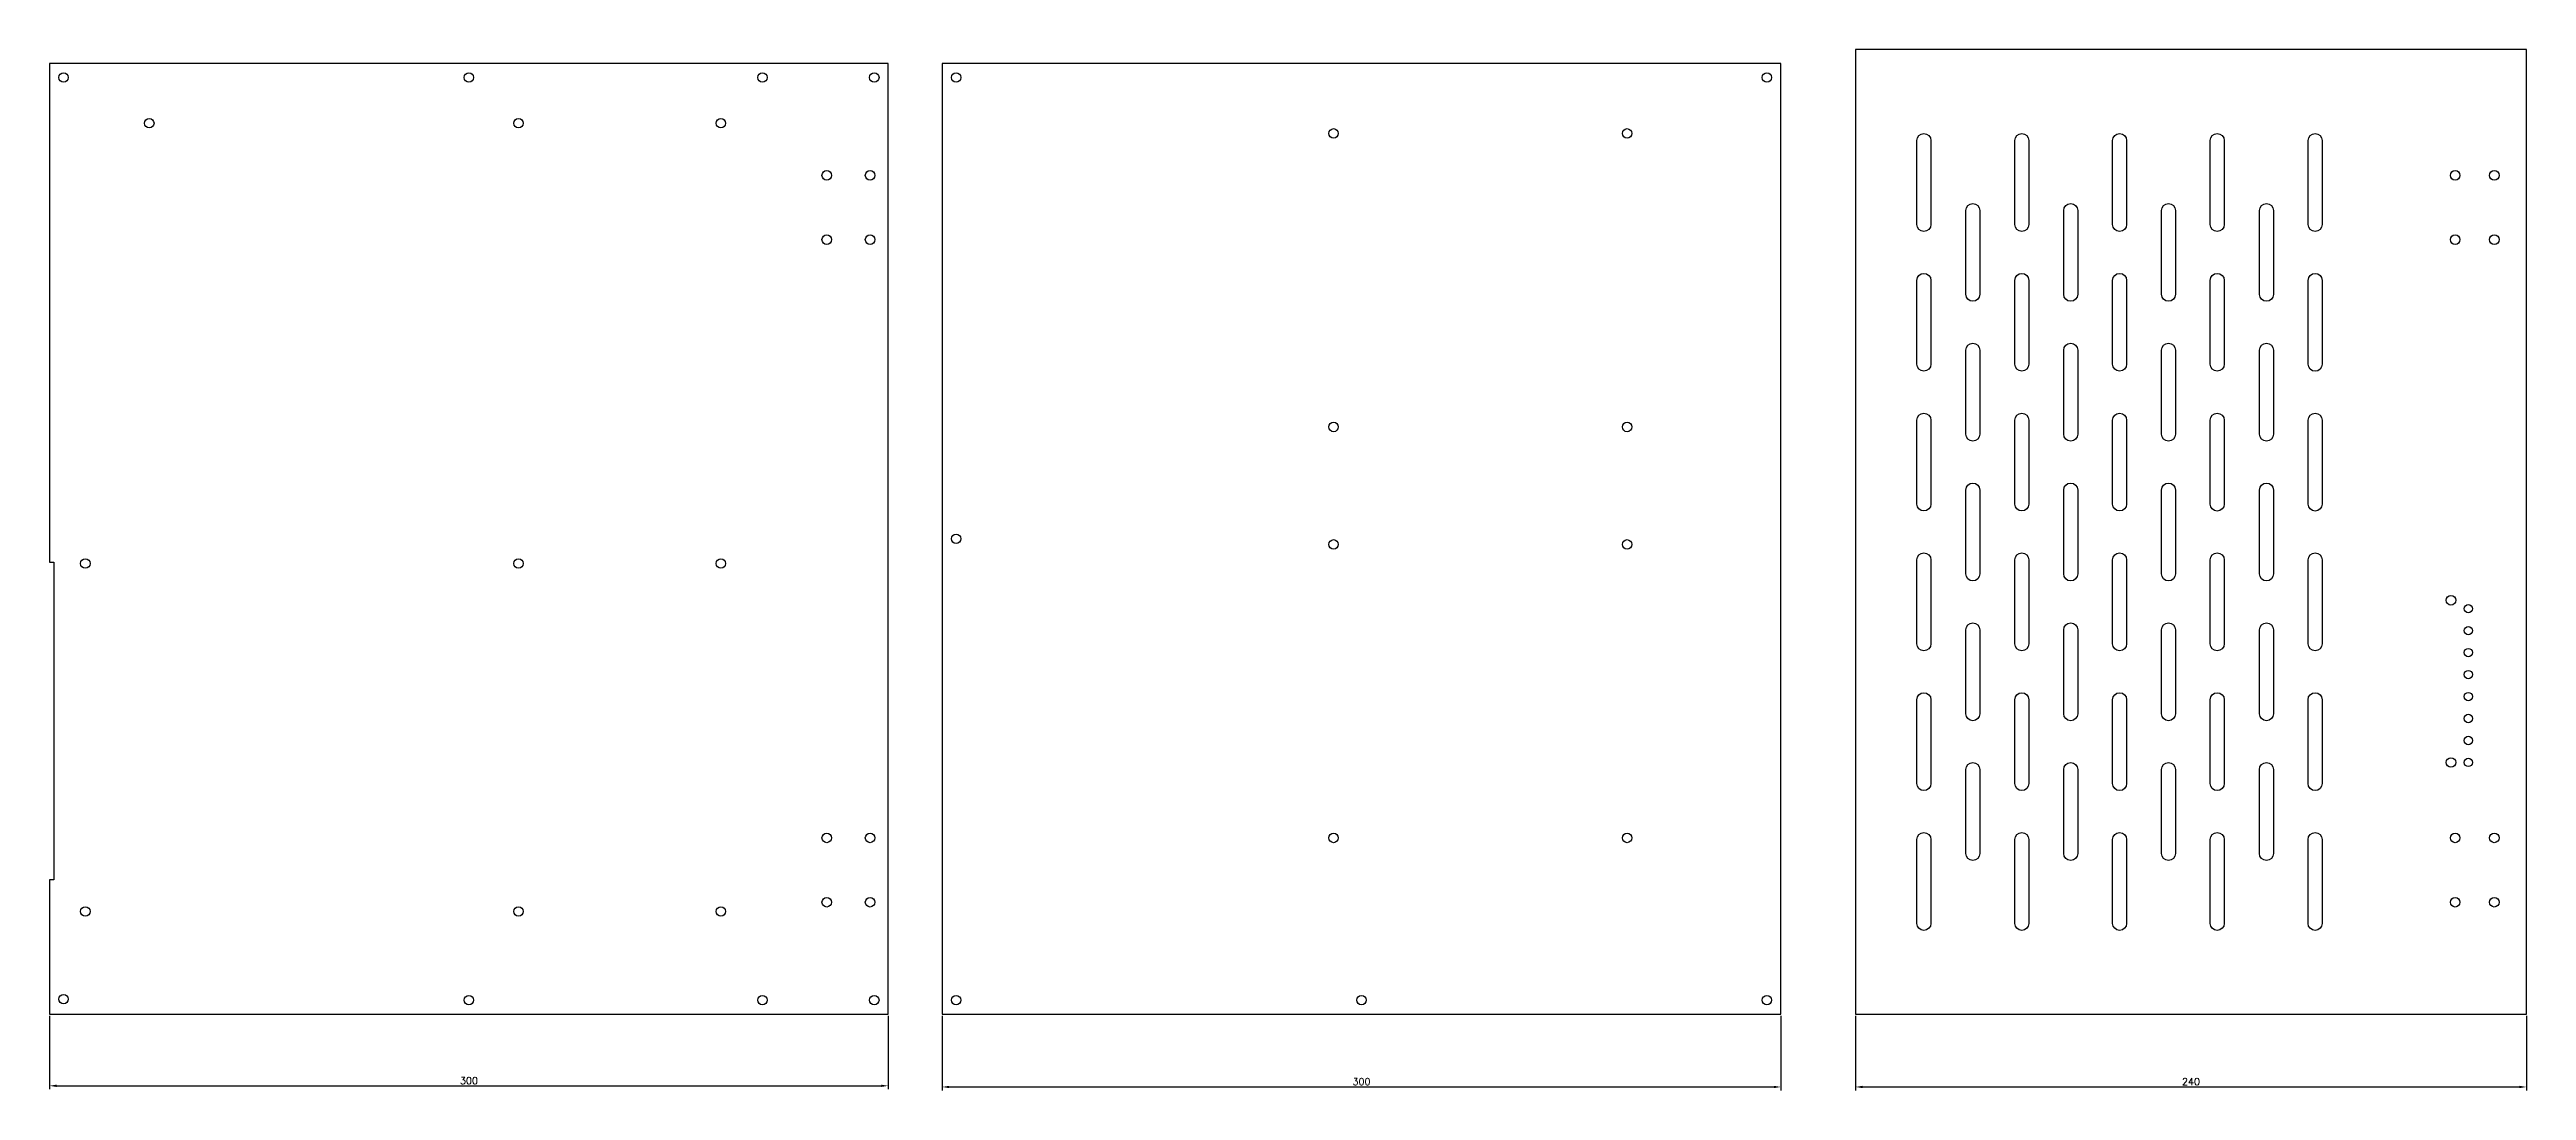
# Model space of a CAD drawing. Header units: millimetres. Extents: x 48 to 2498, y 44 to 791.
# Drawn here: x 48 to 934, y 44 to 416 of the extents above; entities that cross this region are included whole.
import ezdxf

# ---------------------------------------------------------------- set-up
doc = ezdxf.new("R2010")
doc.units = ezdxf.units.MM
for name, color, linetype in [('LED指示灯拓展卡', 170, 'Continuous'), ('主板托开孔', 7, 'Continuous'), ('六面螺母开孔', 212, 'Continuous'), ('硬盘托架开孔', 7, 'Continuous')]:
    doc.layers.add(name, color=color, linetype=linetype)
doc.styles.get("Standard").update_dxf_attribs({"font": 'txt', "bigfont": 'gbcbig.shx'})
doc.dimstyles.new('ISO-25', dxfattribs={"dimtxt": 2.5, "dimasz": 2.5, "dimexe": 1.25, "dimexo": 0.625, "dimtad": 1, "dimtxsty": 'Standard', "dimcen": 2.5, "dimadec": 0, "dimazin": 0, "dimtfac": 1, "dimtmove": 0, "dimatfit": 3, "dimfxl": 1, "dimarcsym": 0})

msp = doc.modelspace()

# ---------------------------------------------------------------- blocks, each defined once
blk = doc.blocks.new('*D18')
at = {"color": 0, "lineweight": -2}
for p, q in [((48.4, 70.85), (48.4, 44.58)), ((348.4, 70.85), (348.4, 44.58)), ((50.9, 45.83), (345.9, 45.83))]:
    blk.add_line(p, q, dxfattribs=at)
at = {"color": 0}
for points in [[(50.9, 46.24), (50.9, 45.41), (48.4, 45.83)], [(345.9, 45.41), (345.9, 46.24), (348.4, 45.83)]]:
    blk.add_solid(points, dxfattribs=at)
at = {"layer": 'Defpoints', "color": 0}
for p in [(48.4, 71.48), (348.4, 71.48), (348.4, 45.83)]:
    blk.add_point(p, dxfattribs=at)
at = {"color": 0, "insert": (198.4, 47.7), "char_height": 2.5, "attachment_point": 5}
blk.add_mtext('300', dxfattribs=at)
blk = doc.blocks.new('*D19')
at = {"color": 0, "lineweight": -2}
for p, q in [((367.68, 70.85), (367.68, 44.16)), ((667.68, 70.85), (667.68, 44.16)), ((370.18, 45.41), (665.18, 45.41))]:
    blk.add_line(p, q, dxfattribs=at)
at = {"color": 0}
for points in [[(370.18, 45.83), (370.18, 44.99), (367.68, 45.41)], [(665.18, 44.99), (665.18, 45.83), (667.68, 45.41)]]:
    blk.add_solid(points, dxfattribs=at)
at = {"layer": 'Defpoints', "color": 0}
for p in [(367.68, 71.48), (667.68, 71.48), (667.68, 45.41)]:
    blk.add_point(p, dxfattribs=at)
at = {"color": 0, "insert": (517.68, 47.28), "char_height": 2.5, "attachment_point": 5}
blk.add_mtext('300', dxfattribs=at)
blk = doc.blocks.new('*D20')
at = {"color": 0, "lineweight": -2}
for p, q in [((694.39, 70.85), (694.39, 44.16)), ((934.39, 70.85), (934.39, 44.16)), ((696.89, 45.41), (931.89, 45.41))]:
    blk.add_line(p, q, dxfattribs=at)
at = {"color": 0}
for points in [[(696.89, 45.83), (696.89, 44.99), (694.39, 45.41)], [(931.89, 44.99), (931.89, 45.83), (934.39, 45.41)]]:
    blk.add_solid(points, dxfattribs=at)
at = {"layer": 'Defpoints', "color": 0}
for p in [(694.39, 71.48), (934.39, 71.48), (934.39, 45.41)]:
    blk.add_point(p, dxfattribs=at)
at = {"color": 0, "insert": (814.39, 47.28), "char_height": 2.5, "attachment_point": 5}
blk.add_mtext('240', dxfattribs=at)
blk = doc.blocks.new('*U16')
blk.add_circle((0, 0), 1.5)
blk = doc.blocks.new('*U17')
at = {"layer": 'LED指示灯拓展卡', "color": 0, "linetype": 'ByBlock', "lineweight": -2, "transparency": 16777216}
for p in [(0, 54.999), (0, 47.142), (0, 39.285), (0, 31.428), (0, 23.571), (0, 15.714), (0, 7.857), (0, 0)]:
    blk.add_blockref('*U16', p, dxfattribs=at)

# ---------------------------------------------------------------- dimensions: what is measured, and where the dimension line sits
for base, p1, p2, picture, middle in [((348.398, 45.825), (48.398, 71.479), (348.398, 71.479), '*D18', (198.398, 45.825)), ((667.683, 45.409), (367.683, 71.479), (667.683, 71.479), '*D19', (517.683, 45.409)), ((934.386, 45.409), (694.386, 71.479), (934.386, 71.479), '*D20', (814.386, 45.409))]:
    dim = msp.add_linear_dim(base=base, p1=p1, p2=p2, dimstyle='ISO-25', override={"dimfxl": 1.25})
    dim.commit()
    dim.dimension.update_dxf_attribs({"geometry": picture, "text_midpoint": middle, "dimtype": 160})

# ---------------------------------------------------------------- linework, layer by layer
for points in [[(694.386, 71.479), (934.386, 71.479), (934.386, 416.479), (694.386, 416.479)], [(348.398, 71.479), (348.398, 411.479), (48.398, 411.479), (48.398, 233.144), (49.898, 233.144), (49.898, 119.474), (48.398, 119.474), (48.398, 71.479)], [(367.683, 71.479), (667.683, 71.479), (667.683, 411.479), (367.683, 411.479)]]:
    msp.add_lwpolyline(points, close=True)
for points in [[(721.363, 383.923), (721.363, 353.923, -1), (716.363, 353.923), (716.363, 383.923, -1)], [(756.363, 383.923), (756.363, 353.923, -1), (751.363, 353.923), (751.363, 383.923, -1)], [(791.363, 383.923), (791.363, 353.923, -1), (786.363, 353.923), (786.363, 383.923, -1)], [(826.282, 383.922), (826.282, 353.922, -1), (821.282, 353.922), (821.282, 383.922, -1)], [(861.308, 383.919), (861.308, 353.919, -1), (856.308, 353.919), (856.308, 383.919, -1)], [(738.863, 358.923), (738.863, 328.923, -1), (733.863, 328.923), (733.863, 358.923, -1)], [(773.863, 358.923), (773.863, 328.923, -1), (768.863, 328.923), (768.863, 358.923, -1)], [(808.863, 358.923), (808.863, 328.923, -1), (803.863, 328.923), (803.863, 358.923, -1)], [(843.889, 358.92), (843.889, 328.92, -1), (838.889, 328.92), (838.889, 358.92, -1)], [(721.363, 333.923), (721.363, 303.923, -1), (716.363, 303.923), (716.363, 333.923, -1)], [(756.363, 333.923), (756.363, 303.923, -1), (751.363, 303.923), (751.363, 333.923, -1)], [(791.363, 333.923), (791.363, 303.923, -1), (786.363, 303.923), (786.363, 333.923, -1)], [(826.282, 333.922), (826.282, 303.922, -1), (821.282, 303.922), (821.282, 333.922, -1)], [(861.308, 333.919), (861.308, 303.919, -1), (856.308, 303.919), (856.308, 333.919, -1)], [(738.863, 308.923), (738.863, 278.923, -1), (733.863, 278.923), (733.863, 308.923, -1)], [(773.863, 308.923), (773.863, 278.923, -1), (768.863, 278.923), (768.863, 308.923, -1)], [(808.863, 308.923), (808.863, 278.923, -1), (803.863, 278.923), (803.863, 308.923, -1)], [(843.889, 308.92), (843.889, 278.92, -1), (838.889, 278.92), (838.889, 308.92, -1)], [(721.363, 283.923), (721.363, 253.923, -1), (716.363, 253.923), (716.363, 283.923, -1)], [(756.363, 283.923), (756.363, 253.923, -1), (751.363, 253.923), (751.363, 283.923, -1)], [(791.363, 283.923), (791.363, 253.923, -1), (786.363, 253.923), (786.363, 283.923, -1)], [(826.282, 283.922), (826.282, 253.922, -1), (821.282, 253.922), (821.282, 283.922, -1)], [(861.308, 283.919), (861.308, 253.919, -1), (856.308, 253.919), (856.308, 283.919, -1)], [(738.863, 258.923), (738.863, 228.923, -1), (733.863, 228.923), (733.863, 258.923, -1)], [(773.863, 258.923), (773.863, 228.923, -1), (768.863, 228.923), (768.863, 258.923, -1)], [(808.863, 258.923), (808.863, 228.923, -1), (803.863, 228.923), (803.863, 258.923, -1)], [(843.889, 258.92), (843.889, 228.92, -1), (838.889, 228.92), (838.889, 258.92, -1)], [(721.363, 233.923), (721.363, 203.923, -1), (716.363, 203.923), (716.363, 233.923, -1)], [(756.363, 233.923), (756.363, 203.923, -1), (751.363, 203.923), (751.363, 233.923, -1)], [(791.363, 233.923), (791.363, 203.923, -1), (786.363, 203.923), (786.363, 233.923, -1)], [(826.282, 233.922), (826.282, 203.922, -1), (821.282, 203.922), (821.282, 233.922, -1)], [(861.308, 233.919), (861.308, 203.919, -1), (856.308, 203.919), (856.308, 233.919, -1)], [(738.863, 208.923), (738.863, 178.923, -1), (733.863, 178.923), (733.863, 208.923, -1)], [(773.863, 208.923), (773.863, 178.923, -1), (768.863, 178.923), (768.863, 208.923, -1)], [(808.863, 208.923), (808.863, 178.923, -1), (803.863, 178.923), (803.863, 208.923, -1)], [(843.889, 208.92), (843.889, 178.92, -1), (838.889, 178.92), (838.889, 208.92, -1)], [(721.363, 183.923), (721.363, 153.923, -1), (716.363, 153.923), (716.363, 183.923, -1)], [(756.363, 183.923), (756.363, 153.923, -1), (751.363, 153.923), (751.363, 183.923, -1)], [(791.363, 183.923), (791.363, 153.923, -1), (786.363, 153.923), (786.363, 183.923, -1)], [(826.282, 183.922), (826.282, 153.922, -1), (821.282, 153.922), (821.282, 183.922, -1)], [(861.282, 183.922), (861.282, 153.922, -1), (856.282, 153.922), (856.282, 183.922, -1)], [(738.863, 158.923), (738.863, 128.923, -1), (733.863, 128.923), (733.863, 158.923, -1)], [(773.863, 158.923), (773.863, 128.923, -1), (768.863, 128.923), (768.863, 158.923, -1)], [(808.863, 158.923), (808.863, 128.923, -1), (803.863, 128.923), (803.863, 158.923, -1)], [(843.863, 158.923), (843.863, 128.923, -1), (838.863, 128.923), (838.863, 158.923, -1)], [(721.363, 133.923), (721.363, 103.923, -1), (716.363, 103.923), (716.363, 133.923, -1)], [(756.363, 133.923), (756.363, 103.923, -1), (751.363, 103.923), (751.363, 133.923, -1)], [(791.363, 133.923), (791.363, 103.923, -1), (786.363, 103.923), (786.363, 133.923, -1)], [(826.282, 133.922), (826.282, 103.922, -1), (821.282, 103.922), (821.282, 133.922, -1)], [(861.282, 133.922), (861.282, 103.922, -1), (856.282, 103.922), (856.282, 133.922, -1)]]:
    msp.add_lwpolyline(points, format="xyb", close=True)
at = {"layer": 'LED指示灯拓展卡'}
for centre in [(907.386, 219.479), (907.386, 161.479)]:
    msp.add_circle(centre, 1.7, dxfattribs=at)
at = {"layer": '主板托开孔'}
for centre in [(84.068, 390.127), (216.148, 390.127), (288.538, 390.127), (61.208, 232.647), (216.148, 232.647), (288.538, 232.647), (61.208, 108.187), (216.148, 108.187), (288.538, 108.187)]:
    msp.add_circle(centre, 1.7, dxfattribs=at)
at = {"layer": '六面螺母开孔'}
for centre in [(53.398, 406.479), (198.398, 406.479), (303.398, 406.479), (343.398, 406.479), (372.683, 406.479), (662.683, 406.479), (326.398, 371.479), (341.898, 371.479), (908.886, 371.479), (922.886, 371.479), (326.398, 348.479), (341.898, 348.479), (908.886, 348.479), (922.886, 348.479), (372.683, 241.479), (326.398, 134.479), (341.898, 134.479), (908.886, 134.479), (922.886, 134.479), (326.398, 111.479), (341.898, 111.479), (908.886, 111.479), (922.886, 111.479), (53.401, 76.835), (198.398, 76.479), (303.398, 76.479), (343.398, 76.479), (372.683, 76.479), (517.683, 76.479), (662.683, 76.479)]:
    msp.add_circle(centre, 1.7, dxfattribs=at)
at = {"layer": '硬盘托架开孔'}
for centre in [(507.683, 386.479), (612.683, 386.479), (507.683, 281.479), (612.683, 281.479), (507.683, 239.479), (612.683, 239.479), (507.683, 134.479), (612.683, 134.479)]:
    msp.add_circle(centre, 1.7, dxfattribs=at)

# ---------------------------------------------------------------- block references
at = {"layer": 'LED指示灯拓展卡'}
msp.add_blockref('*U17', (913.586, 161.479), dxfattribs=at)

msp.set_redraw_order([(e.dxf.handle, doc.entitydb.next_handle()) for e in msp.query("TEXT MTEXT ATTDEF DIMENSION ARC_DIMENSION")])  # texts and dimensions are drawn at this point

doc.saveas('drawing.dxf')
